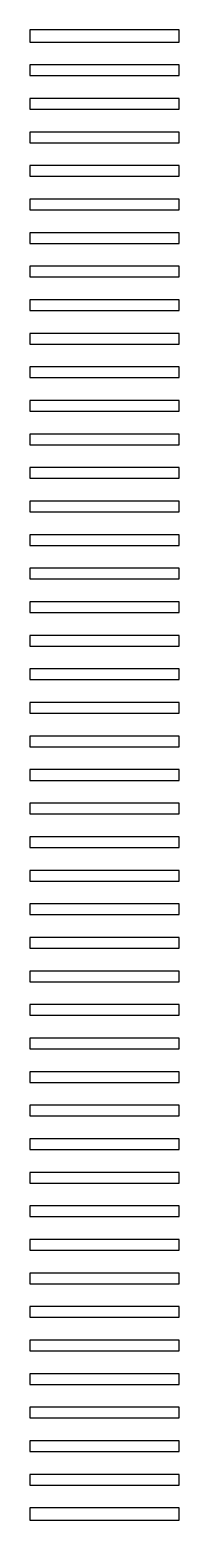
# Model space of a CAD drawing. Header units: metres. Extents: x -5726 to 4900, y -48850 to 48850.
# Drawn here: x -4900 to 4900, y -48850 to 48850 of the extents above; entities that cross this region are included whole.
import ezdxf

# ---------------------------------------------------------------- set-up
doc = ezdxf.new("R2010")
doc.units = ezdxf.units.M

msp = doc.modelspace()

# ---------------------------------------------------------------- linework, layer by layer
at = {"color": 1}
for points in [[(-4900, 48050, 0), (4900, 48050, 0), (4900, 48850, 0), (-4900, 48850, 0)], [(-4900, 45850, 0), (4900, 45850, 0), (4900, 46550, 0), (-4900, 46550, 0)], [(-4900, 43650, 0), (4900, 43650, 0), (4900, 44350, 0), (-4900, 44350, 0)], [(-4900, 41450, 0), (4900, 41450, 0), (4900, 42150, 0), (-4900, 42150, 0)], [(-4900, 39250, 0), (4900, 39250, 0), (4900, 39950, 0), (-4900, 39950, 0)], [(-4900, 37050, 0), (4900, 37050, 0), (4900, 37750, 0), (-4900, 37750, 0)], [(-4900, 34850, 0), (4900, 34850, 0), (4900, 35550, 0), (-4900, 35550, 0)], [(-4900, 32650, 0), (4900, 32650, 0), (4900, 33350, 0), (-4900, 33350, 0)], [(-4900, 30450, 0), (4900, 30450, 0), (4900, 31150, 0), (-4900, 31150, 0)], [(-4900, 28250, 0), (4900, 28250, 0), (4900, 28950, 0), (-4900, 28950, 0)], [(-4900, 26050, 0), (4900, 26050, 0), (4900, 26750, 0), (-4900, 26750, 0)], [(-4900, 23850, 0), (4900, 23850, 0), (4900, 24550, 0), (-4900, 24550, 0)], [(-4900, 21650, 0), (4900, 21650, 0), (4900, 22350, 0), (-4900, 22350, 0)], [(-4900, 19450, 0), (4900, 19450, 0), (4900, 20150, 0), (-4900, 20150, 0)], [(-4900, 17250, 0), (4900, 17250, 0), (4900, 17950, 0), (-4900, 17950, 0)], [(-4900, 15050, 0), (4900, 15050, 0), (4900, 15750, 0), (-4900, 15750, 0)], [(-4900, 12850, 0), (4900, 12850, 0), (4900, 13550, 0), (-4900, 13550, 0)], [(-4900, 10650, 0), (4900, 10650, 0), (4900, 11350, 0), (-4900, 11350, 0)], [(-4900, 8450, 0), (4900, 8450, 0), (4900, 9150, 0), (-4900, 9150, 0)], [(-4900, 6250, 0), (4900, 6250, 0), (4900, 6950, 0), (-4900, 6950, 0)], [(-4900, 4050, 0), (4900, 4050, 0), (4900, 4750, 0), (-4900, 4750, 0)], [(-4900, 1850, 0), (4900, 1850, 0), (4900, 2550, 0), (-4900, 2550, 0)], [(-4900, -350, 0), (4900, -350, 0), (4900, 350, 0), (-4900, 350, 0)], [(-4900, -2550, 0), (4900, -2550, 0), (4900, -1850, 0), (-4900, -1850, 0)], [(-4900, -4750, 0), (4900, -4750, 0), (4900, -4050, 0), (-4900, -4050, 0)], [(-4900, -6950, 0), (4900, -6950, 0), (4900, -6250, 0), (-4900, -6250, 0)], [(-4900, -9150, 0), (4900, -9150, 0), (4900, -8450, 0), (-4900, -8450, 0)], [(-4900, -11350, 0), (4900, -11350, 0), (4900, -10650, 0), (-4900, -10650, 0)], [(-4900, -13550, 0), (4900, -13550, 0), (4900, -12850, 0), (-4900, -12850, 0)], [(-4900, -15750, 0), (4900, -15750, 0), (4900, -15050, 0), (-4900, -15050, 0)], [(-4900, -17950, 0), (4900, -17950, 0), (4900, -17250, 0), (-4900, -17250, 0)], [(-4900, -20150, 0), (4900, -20150, 0), (4900, -19450, 0), (-4900, -19450, 0)], [(-4900, -22350, 0), (4900, -22350, 0), (4900, -21650, 0), (-4900, -21650, 0)], [(-4900, -24550, 0), (4900, -24550, 0), (4900, -23850, 0), (-4900, -23850, 0)], [(-4900, -26750, 0), (4900, -26750, 0), (4900, -26050, 0), (-4900, -26050, 0)], [(-4900, -28950, 0), (4900, -28950, 0), (4900, -28250, 0), (-4900, -28250, 0)], [(-4900, -31150, 0), (4900, -31150, 0), (4900, -30450, 0), (-4900, -30450, 0)], [(-4900, -33350, 0), (4900, -33350, 0), (4900, -32650, 0), (-4900, -32650, 0)], [(-4900, -35550, 0), (4900, -35550, 0), (4900, -34850, 0), (-4900, -34850, 0)], [(-4900, -37750, 0), (4900, -37750, 0), (4900, -37050, 0), (-4900, -37050, 0)], [(-4900, -39950, 0), (4900, -39950, 0), (4900, -39250, 0), (-4900, -39250, 0)], [(-4900, -42150, 0), (4900, -42150, 0), (4900, -41450, 0), (-4900, -41450, 0)], [(-4900, -44350, 0), (4900, -44350, 0), (4900, -43650, 0), (-4900, -43650, 0)], [(-4900, -46550, 0), (4900, -46550, 0), (4900, -45850, 0), (-4900, -45850, 0)], [(-4900, -48850, 0), (4900, -48850, 0), (4900, -48050, 0), (-4900, -48050, 0)]]:
    msp.add_polyline3d(points, close=True, dxfattribs=at)

doc.saveas('drawing.dxf')
